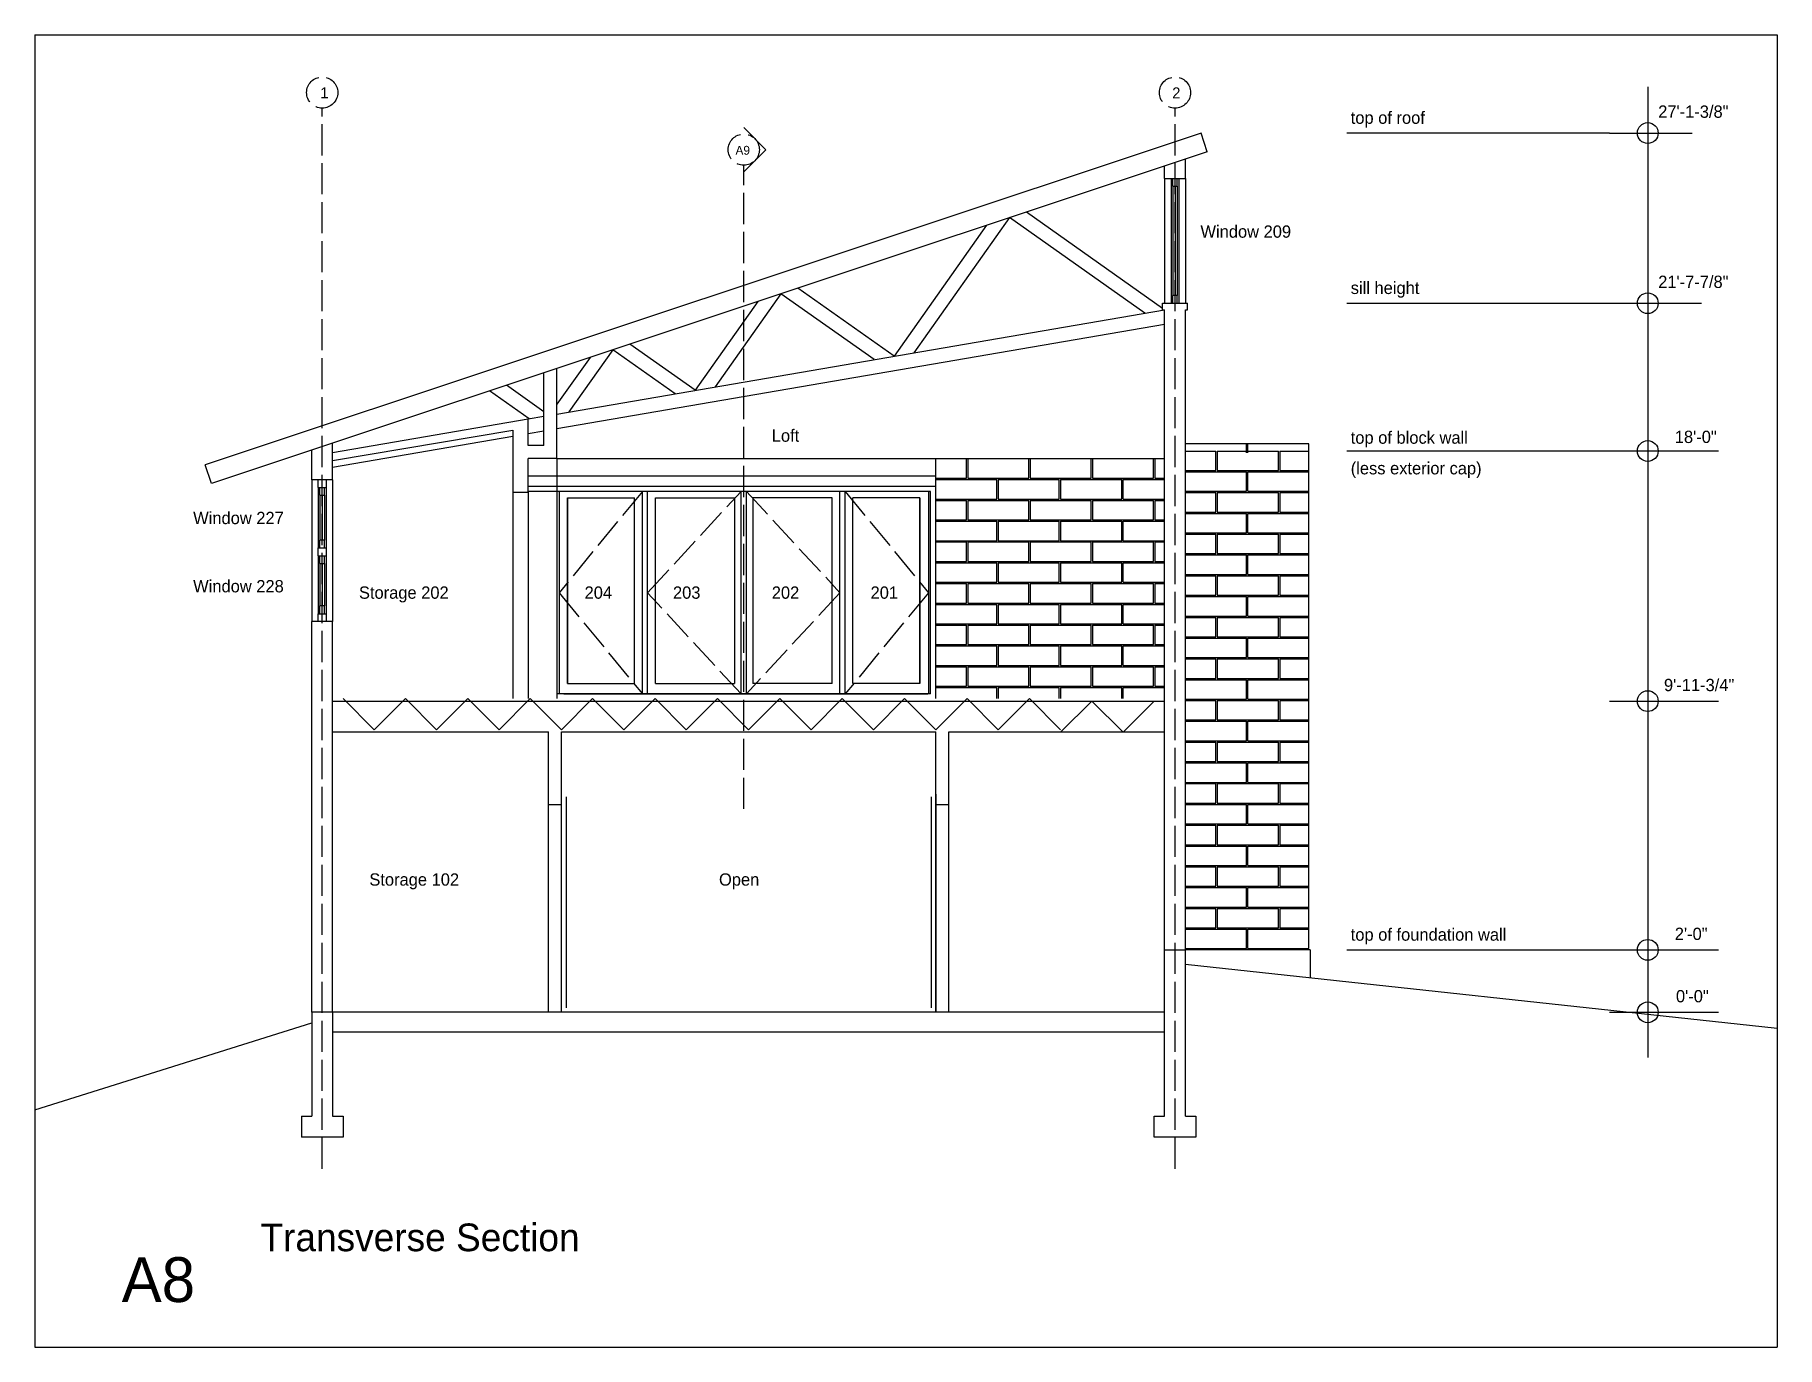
# Model space of a CAD drawing. Header units: inches. Extents: x 967 to 8475, y 452 to 3434.
# Drawn here: x 5004 to 5674, y 577 to 1082 of the extents above; entities that cross this region are included whole.
import ezdxf

# ---------------------------------------------------------------- set-up
doc = ezdxf.new("R2010")
doc.units = ezdxf.units.IN
doc.header["$MEASUREMENT"] = 0
doc.linetypes.add('ACAD_ISO02W100', pattern=[15, 12, -3])
for name, color, linetype in [('blocks', 251, 'Continuous'), ('const', 7, 'Continuous'), ('e1', 7, 'Continuous'), ('e2', 251, 'Continuous'), ('glass', 172, 'Continuous'), ('glassSwing', 172, 'ACAD_ISO02W100'), ('grid', 252, 'ACAD_ISO02W100'), ('walls', 7, 'Continuous')]:
    doc.layers.add(name, color=color, linetype=linetype)

msp = doc.modelspace()

# ---------------------------------------------------------------- texts
at = {"layer": 'const', "attachment_point": 1}
for s, insert, char_height, width in [('1', (5113.53, 1062.23), 4.26, 1625.1973), ('2', (5441.17, 1062.19), 4.26, 1625.1973), ('top of roof', (5509.84, 1052.9), 4.7359, 1805.7748), ('27\'-1-3/8"', (5628.1, 1055.23), 4.736, 1805.7748), ('A9', (5273.2, 1039.69), 3.41, 1300.1578), ('Window 209', (5452.04, 1009.08), 4.736, 1805.7748), ('sill height', (5509.84, 987.41), 4.7359, 1805.7748), ('21\'-7-7/8"', (5628.1, 989.74), 4.736, 1805.7748), ('Loft', (5287.16, 930.57), 4.736, 1805.7748), ('top of block wall', (5509.84, 929.8), 4.7359, 1805.7748), ('18\'-0"', (5634.48, 930.08), 4.736, 1805.7748), ('(less exterior cap)', (5509.84, 918.01), 4.7359, 1805.7748), ('Window 227', (5064.61, 898.86), 4.736, 1805.7748), ('Window 228', (5064.61, 872.61), 4.736, 1805.7748), ('Storage 202', (5128.38, 870.15), 4.7359, 1805.7748), ('204', (5215.16, 870.15), 4.736, 1805.7748), ('203', (5249.16, 870.15), 4.736, 1805.7748), ('202', (5287.16, 870.15), 4.736, 1805.7748), ('201', (5325.16, 870.15), 4.736, 1805.7748), ('9\'-11-3/4"', (5630.32, 834.59), 4.736, 1805.7748), ('Storage 102', (5132.38, 759.74), 4.7359, 1805.7748), ('Open', (5266.86, 759.74), 4.736, 1805.7748), ('top of foundation wall', (5509.84, 738.56), 4.7359, 1805.7748), ('2\'-0"', (5634.48, 738.84), 4.736, 1805.7748), ('0\'-0"', (5634.93, 714.84), 4.736, 1805.7748), ('Transverse Section', (5090.49, 624.99), 10.6557, 4062.9933), ('A8', (5037.12, 612.04), 17.262, 6582.0491)]:
    msp.add_mtext(s, dxfattribs=dict(at, insert=insert, char_height=char_height, width=width))

# ---------------------------------------------------------------- linework, layer by layer
for p, q in [((5003.72, 1082.42), (5003.72, 577.41)), ((5003.72, 1082.42), (5673.85, 1082.42)), ((5673.85, 1082.42), (5673.85, 577.41)), ((5438.25, 730.26), (5446.25, 730.26)), ((5003.72, 577.41), (5673.85, 577.41))]:
    msp.add_line(p, q)
at = {"layer": 'blocks'}
for p, q in [((5469.75, 921.52), (5469.75, 925.02)), ((5470.25, 921.52), (5470.25, 925.02)), ((5362.01, 911.76), (5362.01, 919.26)), ((5362.51, 919.26), (5362.51, 911.76)), ((5386.01, 911.76), (5386.01, 919.26)), ((5386.51, 919.26), (5386.51, 911.76)), ((5410.01, 911.76), (5410.01, 919.26)), ((5410.51, 919.26), (5410.51, 911.76)), ((5434.01, 911.76), (5434.01, 919.26)), ((5434.51, 919.26), (5434.51, 911.76)), ((5446.25, 922.26), (5458.01, 922.26)), ((5458.01, 914.76), (5458.01, 922.26)), ((5458.51, 922.26), (5482.01, 922.26)), ((5458.51, 922.26), (5458.51, 914.76)), ((5482.01, 914.76), (5482.01, 922.26)), ((5482.51, 922.26), (5493.75, 922.26)), ((5482.51, 922.26), (5482.51, 914.76)), ((5350.26, 911.76), (5362.01, 911.76)), ((5362.51, 911.76), (5386.01, 911.76)), ((5386.51, 911.76), (5410.01, 911.76)), ((5410.51, 911.76), (5434.01, 911.76)), ((5434.51, 911.76), (5438.25, 911.76)), ((5446.25, 914.76), (5458.01, 914.76)), ((5446.25, 914.26), (5469.75, 914.26)), ((5458.51, 914.76), (5482.01, 914.76)), ((5469.75, 906.76), (5469.75, 914.26)), ((5470.25, 914.26), (5493.75, 914.26)), ((5470.25, 906.76), (5470.25, 914.26)), ((5482.51, 914.76), (5493.75, 914.76)), ((5350.25, 911.26), (5373.75, 911.26)), ((5373.75, 903.76), (5373.75, 911.26)), ((5374.25, 911.26), (5397.75, 911.26)), ((5374.25, 911.26), (5374.25, 903.76)), ((5397.75, 903.76), (5397.75, 911.26)), ((5398.25, 911.26), (5421.75, 911.26)), ((5398.25, 911.26), (5398.25, 903.76)), ((5421.75, 903.76), (5421.75, 911.26)), ((5422.25, 911.26), (5438.25, 911.26)), ((5422.25, 903.76), (5422.25, 911.26)), ((5446.25, 906.76), (5469.75, 906.76)), ((5446.25, 906.26), (5458.01, 906.26)), ((5458.01, 898.76), (5458.01, 906.26)), ((5458.51, 906.26), (5482.01, 906.26)), ((5458.51, 906.26), (5458.51, 898.76)), ((5470.25, 906.76), (5493.75, 906.76)), ((5482.01, 898.76), (5482.01, 906.26)), ((5482.51, 906.26), (5493.75, 906.26)), ((5482.51, 906.26), (5482.51, 898.76)), ((5350.25, 903.76), (5373.75, 903.76)), ((5350.26, 903.26), (5362.01, 903.26)), ((5362.01, 895.76), (5362.01, 903.26)), ((5362.51, 903.26), (5386.01, 903.26)), ((5362.51, 903.26), (5362.51, 895.76)), ((5374.25, 903.76), (5397.75, 903.76)), ((5386.01, 895.76), (5386.01, 903.26)), ((5386.51, 903.26), (5410.01, 903.26)), ((5386.51, 903.26), (5386.51, 895.76)), ((5398.25, 903.76), (5421.75, 903.76)), ((5410.01, 895.76), (5410.01, 903.26)), ((5410.51, 903.26), (5410.51, 895.76)), ((5410.51, 903.26), (5434.01, 903.26)), ((5422.25, 903.76), (5438.25, 903.76)), ((5434.01, 895.76), (5434.01, 903.26)), ((5434.51, 903.26), (5434.51, 895.76)), ((5434.51, 903.26), (5438.25, 903.26)), ((5446.25, 898.76), (5458.01, 898.76)), ((5446.25, 898.26), (5469.75, 898.26)), ((5458.51, 898.76), (5482.01, 898.76)), ((5469.75, 890.76), (5469.75, 898.26)), ((5470.25, 898.26), (5493.75, 898.26)), ((5470.25, 890.76), (5470.25, 898.26)), ((5482.51, 898.76), (5493.75, 898.76)), ((5350.25, 895.26), (5373.75, 895.26)), ((5350.26, 895.76), (5362.01, 895.76)), ((5362.51, 895.76), (5386.01, 895.76)), ((5373.75, 887.76), (5373.75, 895.26)), ((5374.25, 895.26), (5397.75, 895.26)), ((5374.25, 895.26), (5374.25, 887.76)), ((5386.51, 895.76), (5410.01, 895.76)), ((5397.75, 887.76), (5397.75, 895.26)), ((5398.25, 895.26), (5421.75, 895.26)), ((5398.25, 895.26), (5398.25, 887.76)), ((5410.51, 895.76), (5434.01, 895.76)), ((5421.75, 887.76), (5421.75, 895.26)), ((5422.25, 895.26), (5438.25, 895.26)), ((5422.25, 887.76), (5422.25, 895.26)), ((5434.51, 895.76), (5438.25, 895.76)), ((5350.25, 887.76), (5373.75, 887.76)), ((5350.26, 887.26), (5362.01, 887.26)), ((5362.01, 879.76), (5362.01, 887.26)), ((5362.51, 887.26), (5362.51, 879.76)), ((5362.51, 887.26), (5386.01, 887.26)), ((5374.25, 887.76), (5397.75, 887.76)), ((5386.01, 879.76), (5386.01, 887.26)), ((5386.51, 887.26), (5386.51, 879.76)), ((5386.51, 887.26), (5410.01, 887.26)), ((5398.25, 887.76), (5421.75, 887.76)), ((5410.01, 879.76), (5410.01, 887.26)), ((5410.51, 887.26), (5410.51, 879.76)), ((5410.51, 887.26), (5434.01, 887.26)), ((5422.25, 887.76), (5438.25, 887.76)), ((5434.01, 879.76), (5434.01, 887.26)), ((5434.51, 887.26), (5434.51, 879.76)), ((5434.51, 887.26), (5438.25, 887.26)), ((5446.25, 890.76), (5469.75, 890.76)), ((5446.25, 890.26), (5458.01, 890.26)), ((5458.01, 882.76), (5458.01, 890.26)), ((5458.51, 890.26), (5482.01, 890.26)), ((5458.51, 890.26), (5458.51, 882.76)), ((5470.25, 890.76), (5493.75, 890.76)), ((5482.01, 882.76), (5482.01, 890.26)), ((5482.51, 890.26), (5493.75, 890.26)), ((5482.51, 890.26), (5482.51, 882.76)), ((5350.25, 879.26), (5373.75, 879.26)), ((5350.26, 879.76), (5362.01, 879.76)), ((5362.51, 879.76), (5386.01, 879.76)), ((5373.75, 871.76), (5373.75, 879.26)), ((5374.25, 879.26), (5374.25, 871.76)), ((5374.25, 879.26), (5397.75, 879.26)), ((5386.51, 879.76), (5410.01, 879.76)), ((5397.75, 871.76), (5397.75, 879.26)), ((5398.25, 879.26), (5421.75, 879.26)), ((5398.25, 879.26), (5398.25, 871.76)), ((5410.51, 879.76), (5434.01, 879.76)), ((5421.75, 871.76), (5421.75, 879.26)), ((5422.25, 871.76), (5422.25, 879.26)), ((5422.25, 879.26), (5438.25, 879.26)), ((5434.51, 879.76), (5438.25, 879.76)), ((5446.25, 882.76), (5458.01, 882.76)), ((5446.25, 882.26), (5469.75, 882.26)), ((5458.51, 882.76), (5482.01, 882.76)), ((5469.75, 874.76), (5469.75, 882.26)), ((5470.25, 882.26), (5493.75, 882.26)), ((5470.25, 874.76), (5470.25, 882.26)), ((5482.51, 882.76), (5493.75, 882.76)), ((5350.25, 871.76), (5373.75, 871.76)), ((5350.26, 871.26), (5362.01, 871.26)), ((5362.01, 863.76), (5362.01, 871.26)), ((5362.51, 871.26), (5386.01, 871.26)), ((5362.51, 871.26), (5362.51, 863.76)), ((5374.25, 871.76), (5397.75, 871.76)), ((5386.01, 863.76), (5386.01, 871.26)), ((5386.51, 871.26), (5410.01, 871.26)), ((5386.51, 871.26), (5386.51, 863.76)), ((5398.25, 871.76), (5421.75, 871.76)), ((5410.01, 863.76), (5410.01, 871.26)), ((5410.51, 871.26), (5410.51, 863.76)), ((5410.51, 871.26), (5434.01, 871.26)), ((5422.25, 871.76), (5438.25, 871.76)), ((5434.01, 863.76), (5434.01, 871.26)), ((5434.51, 871.26), (5434.51, 863.76)), ((5434.51, 871.26), (5438.25, 871.26)), ((5446.25, 874.76), (5469.75, 874.76)), ((5446.25, 874.26), (5458.01, 874.26)), ((5458.01, 866.76), (5458.01, 874.26)), ((5458.51, 874.26), (5482.01, 874.26)), ((5458.51, 874.26), (5458.51, 866.76)), ((5470.25, 874.76), (5493.75, 874.76)), ((5482.01, 866.76), (5482.01, 874.26)), ((5482.51, 874.26), (5493.75, 874.26)), ((5482.51, 874.26), (5482.51, 866.76)), ((5446.25, 866.76), (5458.01, 866.76)), ((5446.25, 866.26), (5469.75, 866.26)), ((5458.51, 866.76), (5482.01, 866.76)), ((5469.75, 858.76), (5469.75, 866.26)), ((5470.25, 866.26), (5493.75, 866.26)), ((5470.25, 858.76), (5470.25, 866.26)), ((5482.51, 866.76), (5493.75, 866.76)), ((5350.25, 863.26), (5373.75, 863.26)), ((5350.26, 863.76), (5362.01, 863.76)), ((5362.51, 863.76), (5386.01, 863.76)), ((5373.75, 855.76), (5373.75, 863.26)), ((5374.25, 863.26), (5397.75, 863.26)), ((5374.25, 863.26), (5374.25, 855.76)), ((5386.51, 863.76), (5410.01, 863.76)), ((5397.75, 855.76), (5397.75, 863.26)), ((5398.25, 863.26), (5421.75, 863.26)), ((5398.25, 863.26), (5398.25, 855.76)), ((5410.51, 863.76), (5434.01, 863.76)), ((5421.75, 855.76), (5421.75, 863.26)), ((5422.25, 863.26), (5438.25, 863.26)), ((5422.25, 855.76), (5422.25, 863.26)), ((5434.51, 863.76), (5438.25, 863.76)), ((5446.25, 858.76), (5469.75, 858.76)), ((5446.25, 858.26), (5458.01, 858.26)), ((5458.01, 850.76), (5458.01, 858.26)), ((5458.51, 858.26), (5482.01, 858.26)), ((5458.51, 858.26), (5458.51, 850.76)), ((5470.25, 858.76), (5493.75, 858.76)), ((5482.01, 850.76), (5482.01, 858.26)), ((5482.51, 858.26), (5493.75, 858.26)), ((5482.51, 858.26), (5482.51, 850.76)), ((5350.25, 855.76), (5373.75, 855.76)), ((5350.26, 855.26), (5362.01, 855.26)), ((5362.01, 847.76), (5362.01, 855.26)), ((5362.51, 855.26), (5386.01, 855.26)), ((5362.51, 855.26), (5362.51, 847.76)), ((5374.25, 855.76), (5397.75, 855.76)), ((5386.01, 847.76), (5386.01, 855.26)), ((5386.51, 855.26), (5410.01, 855.26)), ((5386.51, 855.26), (5386.51, 847.76)), ((5398.25, 855.76), (5421.75, 855.76)), ((5410.01, 847.76), (5410.01, 855.26)), ((5410.51, 855.26), (5410.51, 847.76)), ((5410.51, 855.26), (5434.01, 855.26)), ((5422.25, 855.76), (5438.25, 855.76)), ((5434.01, 847.76), (5434.01, 855.26)), ((5434.51, 855.26), (5434.51, 847.76)), ((5434.51, 855.26), (5438.25, 855.26)), ((5350.25, 847.26), (5373.75, 847.26)), ((5350.26, 847.76), (5362.01, 847.76)), ((5362.51, 847.76), (5386.01, 847.76)), ((5373.75, 839.76), (5373.75, 847.26)), ((5374.25, 847.26), (5397.75, 847.26)), ((5374.25, 847.26), (5374.25, 839.76)), ((5386.51, 847.76), (5410.01, 847.76)), ((5397.75, 839.76), (5397.75, 847.26)), ((5398.25, 847.26), (5421.75, 847.26)), ((5398.25, 847.26), (5398.25, 839.76)), ((5410.51, 847.76), (5434.01, 847.76)), ((5421.75, 839.76), (5421.75, 847.26)), ((5422.25, 847.26), (5438.25, 847.26)), ((5422.25, 839.76), (5422.25, 847.26)), ((5434.51, 847.76), (5438.25, 847.76)), ((5446.25, 850.76), (5458.01, 850.76)), ((5446.25, 850.26), (5469.75, 850.26)), ((5458.51, 850.76), (5482.01, 850.76)), ((5469.75, 842.76), (5469.75, 850.26)), ((5470.25, 850.26), (5493.75, 850.26)), ((5470.25, 842.76), (5470.25, 850.26)), ((5482.51, 850.76), (5493.75, 850.76)), ((5350.25, 839.76), (5373.75, 839.76)), ((5350.26, 839.26), (5362.01, 839.26)), ((5362.01, 831.76), (5362.01, 839.26)), ((5362.51, 839.26), (5386.01, 839.26)), ((5362.51, 839.26), (5362.51, 831.76)), ((5374.25, 839.76), (5397.75, 839.76)), ((5386.01, 831.76), (5386.01, 839.26)), ((5386.51, 839.26), (5410.01, 839.26)), ((5386.51, 839.26), (5386.51, 831.76)), ((5398.25, 839.76), (5421.75, 839.76)), ((5410.01, 831.76), (5410.01, 839.26)), ((5410.51, 839.26), (5434.01, 839.26)), ((5410.51, 839.26), (5410.51, 831.76)), ((5422.25, 839.76), (5438.25, 839.76)), ((5434.01, 831.76), (5434.01, 839.26)), ((5434.51, 839.26), (5434.51, 831.76)), ((5434.51, 839.26), (5438.25, 839.26)), ((5446.25, 842.76), (5469.75, 842.76)), ((5446.25, 842.26), (5458.01, 842.26)), ((5458.01, 834.76), (5458.01, 842.26)), ((5458.51, 842.26), (5482.01, 842.26)), ((5458.51, 842.26), (5458.51, 834.76)), ((5470.25, 842.76), (5493.75, 842.76)), ((5482.01, 834.76), (5482.01, 842.26)), ((5482.51, 842.26), (5493.75, 842.26)), ((5482.51, 842.26), (5482.51, 834.76)), ((5350.25, 831.26), (5373.75, 831.26)), ((5350.26, 831.76), (5362.01, 831.76)), ((5362.51, 831.76), (5386.01, 831.76)), ((5373.75, 827.01), (5373.75, 831.26)), ((5374.25, 831.26), (5374.25, 827.01)), ((5374.25, 831.26), (5397.75, 831.26)), ((5386.51, 831.76), (5410.01, 831.76)), ((5397.75, 827.01), (5397.75, 831.26)), ((5398.25, 831.26), (5421.75, 831.26)), ((5398.25, 831.26), (5398.25, 827.01)), ((5410.51, 831.76), (5434.01, 831.76)), ((5421.75, 827.01), (5421.75, 831.26)), ((5422.25, 827.01), (5422.25, 831.26)), ((5422.25, 831.26), (5438.25, 831.26)), ((5434.51, 831.76), (5438.25, 831.76)), ((5446.25, 834.76), (5458.01, 834.76)), ((5446.25, 834.26), (5469.75, 834.26)), ((5458.51, 834.76), (5482.01, 834.76)), ((5469.75, 826.76), (5469.75, 834.26)), ((5470.25, 834.26), (5493.75, 834.26)), ((5470.25, 826.76), (5470.25, 834.26)), ((5482.51, 834.76), (5493.75, 834.76)), ((5446.25, 826.76), (5469.75, 826.76)), ((5446.25, 826.26), (5458.01, 826.26)), ((5458.01, 818.76), (5458.01, 826.26)), ((5458.51, 826.26), (5482.01, 826.26)), ((5458.51, 826.26), (5458.51, 818.76)), ((5470.25, 826.76), (5493.75, 826.76)), ((5482.01, 818.76), (5482.01, 826.26)), ((5482.51, 826.26), (5493.75, 826.26)), ((5482.51, 826.26), (5482.51, 818.76)), ((5446.25, 818.76), (5458.01, 818.76)), ((5446.25, 818.26), (5469.75, 818.26)), ((5458.51, 818.76), (5482.01, 818.76)), ((5469.75, 810.76), (5469.75, 818.26)), ((5470.25, 818.26), (5493.75, 818.26)), ((5470.25, 810.76), (5470.25, 818.26)), ((5482.51, 818.76), (5493.75, 818.76)), ((5446.25, 810.76), (5469.75, 810.76)), ((5446.25, 810.26), (5458.01, 810.26)), ((5458.01, 802.76), (5458.01, 810.26)), ((5458.51, 810.26), (5482.01, 810.26)), ((5458.51, 810.26), (5458.51, 802.76)), ((5470.25, 810.76), (5493.75, 810.76)), ((5482.01, 802.76), (5482.01, 810.26)), ((5482.51, 810.26), (5493.75, 810.26)), ((5482.51, 810.26), (5482.51, 802.76)), ((5446.25, 802.76), (5458.01, 802.76)), ((5446.25, 802.26), (5469.75, 802.26)), ((5458.51, 802.76), (5482.01, 802.76)), ((5469.75, 794.76), (5469.75, 802.26)), ((5470.25, 802.26), (5493.75, 802.26)), ((5470.25, 794.76), (5470.25, 802.26)), ((5482.51, 802.76), (5493.75, 802.76)), ((5446.25, 794.76), (5469.75, 794.76)), ((5446.25, 794.26), (5458.01, 794.26)), ((5458.01, 786.76), (5458.01, 794.26)), ((5458.51, 794.26), (5482.01, 794.26)), ((5458.51, 794.26), (5458.51, 786.76)), ((5470.25, 794.76), (5493.75, 794.76)), ((5482.01, 786.76), (5482.01, 794.26)), ((5482.51, 794.26), (5493.75, 794.26)), ((5482.51, 794.26), (5482.51, 786.76)), ((5446.25, 786.76), (5458.01, 786.76)), ((5446.25, 786.26), (5469.75, 786.26)), ((5458.51, 786.76), (5482.01, 786.76)), ((5469.75, 778.76), (5469.75, 786.26)), ((5470.25, 786.26), (5493.75, 786.26)), ((5470.25, 778.76), (5470.25, 786.26)), ((5482.51, 786.76), (5493.75, 786.76)), ((5446.25, 778.76), (5469.75, 778.76)), ((5446.25, 778.26), (5458.01, 778.26)), ((5458.01, 770.76), (5458.01, 778.26)), ((5458.51, 778.26), (5482.01, 778.26)), ((5458.51, 778.26), (5458.51, 770.76)), ((5470.25, 778.76), (5493.75, 778.76)), ((5482.01, 770.76), (5482.01, 778.26)), ((5482.51, 778.26), (5493.75, 778.26)), ((5482.51, 778.26), (5482.51, 770.76)), ((5446.25, 770.76), (5458.01, 770.76)), ((5458.51, 770.76), (5482.01, 770.76)), ((5482.51, 770.76), (5493.75, 770.76)), ((5446.25, 770.26), (5469.75, 770.26)), ((5469.75, 762.76), (5469.75, 770.26)), ((5470.25, 770.26), (5493.75, 770.26)), ((5470.25, 762.76), (5470.25, 770.26)), ((5446.25, 762.76), (5469.75, 762.76)), ((5446.25, 762.26), (5458.01, 762.26)), ((5458.01, 754.76), (5458.01, 762.26)), ((5458.51, 762.26), (5482.01, 762.26)), ((5458.51, 762.26), (5458.51, 754.76)), ((5470.25, 762.76), (5493.75, 762.76)), ((5482.01, 754.76), (5482.01, 762.26)), ((5482.51, 762.26), (5493.75, 762.26)), ((5482.51, 762.26), (5482.51, 754.76)), ((5446.25, 754.76), (5458.01, 754.76)), ((5446.25, 754.26), (5469.75, 754.26)), ((5458.51, 754.76), (5482.01, 754.76)), ((5469.75, 746.76), (5469.75, 754.26)), ((5470.25, 746.76), (5470.25, 754.26)), ((5470.25, 754.26), (5493.75, 754.26)), ((5482.51, 754.76), (5493.75, 754.76)), ((5446.25, 746.76), (5469.75, 746.76)), ((5446.25, 746.26), (5458.01, 746.26)), ((5458.01, 738.76), (5458.01, 746.26)), ((5458.51, 746.26), (5482.01, 746.26)), ((5458.51, 746.26), (5458.51, 738.76)), ((5470.25, 746.76), (5493.75, 746.76)), ((5482.01, 738.76), (5482.01, 746.26)), ((5482.51, 746.26), (5482.51, 738.76)), ((5482.51, 746.26), (5493.75, 746.26)), ((5446.25, 738.76), (5458.01, 738.76)), ((5446.25, 738.26), (5469.75, 738.26)), ((5458.51, 738.76), (5482.01, 738.76)), ((5469.75, 730.76), (5469.75, 738.26)), ((5470.25, 738.26), (5493.75, 738.26)), ((5470.25, 730.76), (5470.25, 738.26)), ((5482.51, 738.76), (5493.75, 738.76)), ((5446.25, 730.76), (5469.75, 730.76)), ((5470.25, 730.76), (5493.75, 730.76))]:
    msp.add_line(p, q, dxfattribs=at)
at = {"layer": 'e1'}
for p, q in [((5350.26, 827.01), (5350.26, 919.37)), ((5187.5, 906.25), (5187.5, 827.01)), ((5193.5, 906.72), (5193.5, 827.01)), ((5201.25, 706.26), (5201.25, 786.26)), ((5206.25, 706.26), (5206.25, 786.26)), ((5350.26, 706.26), (5350.26, 786.26)), ((5355.26, 706.26), (5355.26, 786.26))]:
    msp.add_line(p, q, dxfattribs=at)
at = {"layer": 'e2'}
for p, q in [((5624.08, 1062.4), (5624.08, 688.83)), ((5609.32, 1044.62), (5508.39, 1044.62)), ((5609.32, 1044.62), (5641.14, 1044.62)), ((5438.25, 1027.12), (5438.25, 979.12)), ((5438.25, 1026.54), (5438.25, 1023.54)), ((5440.75, 1027.12), (5440.75, 979.12)), ((5443.75, 1027.12), (5443.75, 979.12)), ((5446.25, 1027.12), (5446.25, 979.12)), ((5441.38, 1024.12), (5441.38, 982.12)), ((5443.13, 1024.12), (5443.13, 982.12)), ((5378.59, 1012.07), (5341.83, 960.07)), ((5430.59, 975.31), (5378.59, 1012.07)), ((5437.5, 977.15), (5385.07, 1014.22)), ((5369.78, 1009.13), (5334.17, 958.75)), ((5281.86, 979.82), (5257.68, 945.62)), ((5290.67, 982.76), (5265.35, 946.93)), ((5326.5, 957.43), (5290.67, 982.76)), ((5334.17, 958.75), (5297.15, 984.92)), ((5508.39, 979.12), (5644.79, 979.12)), ((5204.5, 936.49), (5438.25, 976.62)), ((5204.5, 930.91), (5438.25, 971.04)), ((5217.26, 958.29), (5204.5, 940.24)), ((5226.07, 961.23), (5209.15, 937.28)), ((5250.02, 944.3), (5226.07, 961.23)), ((5257.68, 945.62), (5232.55, 963.39)), ((5193.82, 934.65), (5178.61, 945.4)), ((5199.5, 937.37), (5185.08, 947.56)), ((5193.5, 934.6), (5199.5, 935.63)), ((5118.25, 916.09), (5187.5, 927.99)), ((5193.5, 929.02), (5199.5, 930.05)), ((5493.75, 925.02), (5446.25, 925.02)), ((5493.75, 730.76), (5493.75, 925.02)), ((5204.5, 919.37), (5438.25, 919.37)), ((5204.5, 919.37), (5204.5, 827.01)), ((5651.29, 922.26), (5508.39, 922.26)), ((5193.5, 912.72), (5350.26, 912.72)), ((5110.25, 911.22), (5110.25, 856.63)), ((5112.75, 908.22), (5112.75, 884.97)), ((5113.38, 905.22), (5113.38, 887.97)), ((5115.13, 905.22), (5115.13, 887.97)), ((5115.75, 908.22), (5115.75, 884.97)), ((5118.25, 911.22), (5118.25, 856.63)), ((5193.5, 908.76), (5350.26, 908.76)), ((5348.26, 906.72), (5193.5, 906.72)), ((5205.38, 906.72), (5205.38, 828.76)), ((5237.38, 828.76), (5237.38, 906.72)), ((5239.38, 828.76), (5239.38, 906.72)), ((5275.38, 828.76), (5275.38, 906.72)), ((5277.38, 828.76), (5277.38, 906.72)), ((5313.38, 828.76), (5313.38, 906.72)), ((5315.38, 828.76), (5315.38, 906.72)), ((5347.38, 906.72), (5347.38, 828.76)), ((5348.26, 828.76), (5348.26, 906.72)), ((5208.63, 904.22), (5234.38, 904.22)), ((5208.63, 904.22), (5208.63, 832.76)), ((5208.63, 832.76), (5208.63, 904.22)), ((5234.38, 832.76), (5234.38, 904.22)), ((5242.38, 832.76), (5242.38, 904.22)), ((5242.38, 904.22), (5272.88, 904.22)), ((5272.88, 904.22), (5272.88, 832.76)), ((5279.88, 904.22), (5279.88, 832.76)), ((5310.38, 904.22), (5279.88, 904.22)), ((5310.38, 832.76), (5310.38, 904.22)), ((5318.38, 832.76), (5318.38, 904.22)), ((5344.13, 904.22), (5318.38, 904.22)), ((5344.13, 832.76), (5344.13, 904.22)), ((5344.13, 904.22), (5344.13, 832.76)), ((5112.75, 881.97), (5112.75, 859.63)), ((5113.38, 878.97), (5113.38, 862.63)), ((5115.13, 878.97), (5115.13, 862.63)), ((5115.75, 881.97), (5115.75, 859.63)), ((5208.63, 832.76), (5234.38, 832.76)), ((5242.38, 832.76), (5272.88, 832.76)), ((5310.38, 832.76), (5279.88, 832.76)), ((5344.13, 832.76), (5318.38, 832.76)), ((5122.25, 827.01), (5134.25, 815.01)), ((5134.25, 815.01), (5146.25, 827.01)), ((5146.25, 827.01), (5158.25, 815.01)), ((5158.25, 815.01), (5170.25, 827.01)), ((5170.25, 827.01), (5182.25, 815.01)), ((5182.25, 815.01), (5194.25, 827.01)), ((5194.25, 827.01), (5206.25, 815.01)), ((5348.26, 828.76), (5204.5, 828.76)), ((5206.25, 815.01), (5218.25, 827.01)), ((5207.13, 828.76), (5347.13, 828.76)), ((5218.25, 827.01), (5230.25, 815.01)), ((5230.25, 815.01), (5242.25, 827.01)), ((5242.25, 827.01), (5254.25, 815.01)), ((5254.25, 815.01), (5266.25, 827.01)), ((5266.25, 827.01), (5278.25, 815.01)), ((5278.25, 815.01), (5290.25, 827.01)), ((5290.25, 827.01), (5302.25, 815.01)), ((5302.25, 815.01), (5314.25, 827.01)), ((5314.25, 827.01), (5326.25, 815.01)), ((5326.25, 815.01), (5338.25, 827.01)), ((5338.25, 827.01), (5350.25, 815.01)), ((5350.25, 815.01), (5362.25, 827.01)), ((5362.25, 827.01), (5374.25, 815.01)), ((5374.25, 815.01), (5386.25, 827.01)), ((5386.25, 827.01), (5398.25, 815.01)), ((5398.25, 814.01), (5410.25, 826.01)), ((5410.25, 826.01), (5422.25, 814.01)), ((5422.25, 814.01), (5434.25, 826.01)), ((5609.33, 826.01), (5651.29, 826.01)), ((5494.25, 730.26), (5446.25, 730.26)), ((5494.25, 730.26), (5494.25, 719.61)), ((5508.39, 730.28), (5651.29, 730.28)), ((5609.33, 706.26), (5651.29, 706.26))]:
    msp.add_line(p, q, dxfattribs=at)
for centre in [(5624.08, 1044.62), (5624.08, 979.12), (5624.08, 922.26), (5624.08, 826.01), (5624.08, 730.28), (5624.08, 706.26)]:
    msp.add_circle(centre, 4, dxfattribs=at)
at = {"layer": 'glass'}
for p, q in [((5442.25, 1024.12), (5442.25, 982.12)), ((5114.25, 905.22), (5114.25, 887.97)), ((5114.25, 878.97), (5114.25, 862.63))]:
    msp.add_line(p, q, dxfattribs=at)
at = {"layer": 'glassSwing'}
for p, q in [((5237.38, 906.72), (5205.38, 867.74)), ((5239.38, 867.74), (5275.38, 906.72)), ((5277.38, 906.72), (5313.38, 867.74)), ((5315.38, 906.72), (5347.38, 867.74)), ((5205.38, 867.74), (5237.38, 828.76)), ((5275.38, 828.76), (5239.38, 867.74)), ((5313.38, 867.74), (5277.38, 828.76)), ((5347.38, 867.74), (5315.38, 828.76))]:
    msp.add_line(p, q, dxfattribs=at)
at = {"layer": 'grid'}
for p, q in [((5114.25, 646.04), (5114.25, 1054.19)), ((5442.25, 646.04), (5442.25, 1054.19)), ((5276.38, 784.55), (5276.38, 1032.22))]:
    msp.add_line(p, q, dxfattribs=at)
for centre in [(5114.25, 1060.19), (5442.25, 1060.19), (5276.38, 1038.22)]:
    msp.add_circle(centre, 6, dxfattribs=at)
at = {"layer": 'walls'}
for p, q in [((5276.38, 1046.71), (5284.86, 1038.22)), ((5452.25, 1044.62), (5069.25, 916.95)), ((5454.65, 1037.42), (5452.25, 1044.62)), ((5454.65, 1037.42), (5071.65, 909.75)), ((5276.38, 1029.73), (5284.86, 1038.22)), ((5446.25, 1027.12), (5446.25, 1034.62)), ((5438.25, 1027.12), (5438.25, 1031.95)), ((5438.25, 1027.12), (5446.25, 1027.12)), ((5440.75, 1027.12), (5443.75, 1027.12)), ((5441.38, 1024.12), (5441.38, 1027.12)), ((5443.13, 1024.12), (5443.13, 1027.12)), ((5441.38, 1024.12), (5443.13, 1024.12)), ((5437.5, 976.62), (5437.5, 979.12)), ((5437.5, 979.12), (5447, 979.12)), ((5441.38, 979.12), (5441.38, 982.12)), ((5443.13, 982.12), (5441.38, 982.12)), ((5443.13, 979.12), (5443.13, 982.12)), ((5447, 976.62), (5447, 979.12)), ((5437.5, 976.62), (5438.25, 976.62)), ((5438.25, 730.26), (5438.25, 976.62)), ((5446.25, 730.26), (5446.25, 976.62)), ((5446.25, 976.62), (5447, 976.62)), ((5199.5, 924.37), (5199.5, 952.37)), ((5204.5, 919.37), (5204.5, 954.04)), ((5118.25, 921.68), (5193.5, 934.6)), ((5193.5, 924.37), (5193.5, 934.6)), ((5118.25, 918.58), (5187.5, 930.3)), ((5118.25, 911.22), (5118.25, 925.29)), ((5187.5, 930.3), (5187.5, 906.25)), ((5110.25, 911.22), (5110.25, 922.62)), ((5199.5, 924.37), (5193.5, 924.37)), ((5204.5, 919.37), (5193.5, 919.37)), ((5193.5, 906.25), (5193.5, 919.37)), ((5071.65, 909.75), (5069.25, 916.95)), ((5118.25, 911.22), (5110.25, 911.22)), ((5112.75, 908.22), (5112.75, 911.22)), ((5112.75, 908.22), (5115.75, 908.22)), ((5113.38, 905.22), (5113.38, 908.22)), ((5113.38, 905.22), (5115.13, 905.22)), ((5115.13, 905.22), (5115.13, 908.22)), ((5115.75, 911.22), (5115.75, 908.22)), ((5193.5, 906.25), (5187.5, 906.25)), ((5112.75, 884.97), (5115.75, 884.97)), ((5112.75, 881.97), (5112.75, 884.97)), ((5113.38, 884.97), (5113.38, 887.97)), ((5115.13, 887.97), (5113.38, 887.97)), ((5115.13, 884.97), (5115.13, 887.97)), ((5115.75, 884.97), (5115.75, 881.97)), ((5112.75, 881.97), (5115.75, 881.97)), ((5113.38, 878.97), (5113.38, 881.97)), ((5113.38, 878.97), (5115.13, 878.97)), ((5115.13, 878.97), (5115.13, 881.97)), ((5112.75, 859.63), (5115.75, 859.63)), ((5112.75, 856.63), (5112.75, 859.63)), ((5115.13, 862.63), (5113.38, 862.63)), ((5113.38, 859.63), (5113.38, 862.63)), ((5115.13, 859.63), (5115.13, 862.63)), ((5115.75, 859.63), (5115.75, 856.63)), ((5110.25, 706.26), (5110.25, 856.63)), ((5118.25, 856.63), (5110.25, 856.63)), ((5118.25, 706.26), (5118.25, 856.63)), ((5118.25, 826.01), (5438.25, 826.01)), ((5118.25, 814.26), (5201.25, 814.26)), ((5201.25, 786.26), (5201.25, 814.26)), ((5206.25, 814.26), (5350.26, 814.26)), ((5206.25, 786.26), (5206.25, 814.26)), ((5350.26, 786.26), (5350.26, 814.26)), ((5355.26, 814.26), (5438.25, 814.26)), ((5355.26, 786.26), (5355.26, 814.26)), ((5201.25, 786.26), (5206.25, 786.26)), ((5208.06, 789.19), (5208.06, 707.93)), ((5348.45, 789.19), (5348.45, 707.93)), ((5350.26, 790.26), (5350.26, 706.26)), ((5350.26, 786.26), (5355.26, 786.26)), ((5438.25, 666.26), (5438.25, 730.26)), ((5446.25, 666.26), (5446.25, 730.26)), ((5446.25, 724.82), (5673.85, 700.12)), ((5438.25, 706.26), (5110.25, 706.26)), ((5110.25, 706.26), (5110.25, 686.76)), ((5118.25, 706.26), (5118.25, 666.26)), ((5003.72, 668.76), (5110.25, 702.26)), ((5110.25, 703.43), (5110.25, 666.26)), ((5118.25, 698.76), (5438.25, 698.76)), ((5106.25, 666.26), (5110.25, 666.26)), ((5106.25, 666.26), (5106.25, 658.26)), ((5118.25, 666.26), (5122.25, 666.26)), ((5122.25, 666.26), (5122.25, 658.26)), ((5434.25, 666.26), (5438.25, 666.26)), ((5434.25, 658.26), (5434.25, 666.26)), ((5446.25, 666.26), (5450.25, 666.26)), ((5450.25, 666.26), (5450.25, 658.26)), ((5122.25, 658.26), (5106.25, 658.26)), ((5110.25, 658.26), (5106.25, 658.26)), ((5450.25, 658.26), (5434.25, 658.26))]:
    msp.add_line(p, q, dxfattribs=at)

msp.set_redraw_order([(e.dxf.handle, doc.entitydb.next_handle()) for e in msp.query("TEXT MTEXT ATTDEF DIMENSION ARC_DIMENSION")])  # texts and dimensions are drawn at this point

doc.saveas('drawing.dxf')
